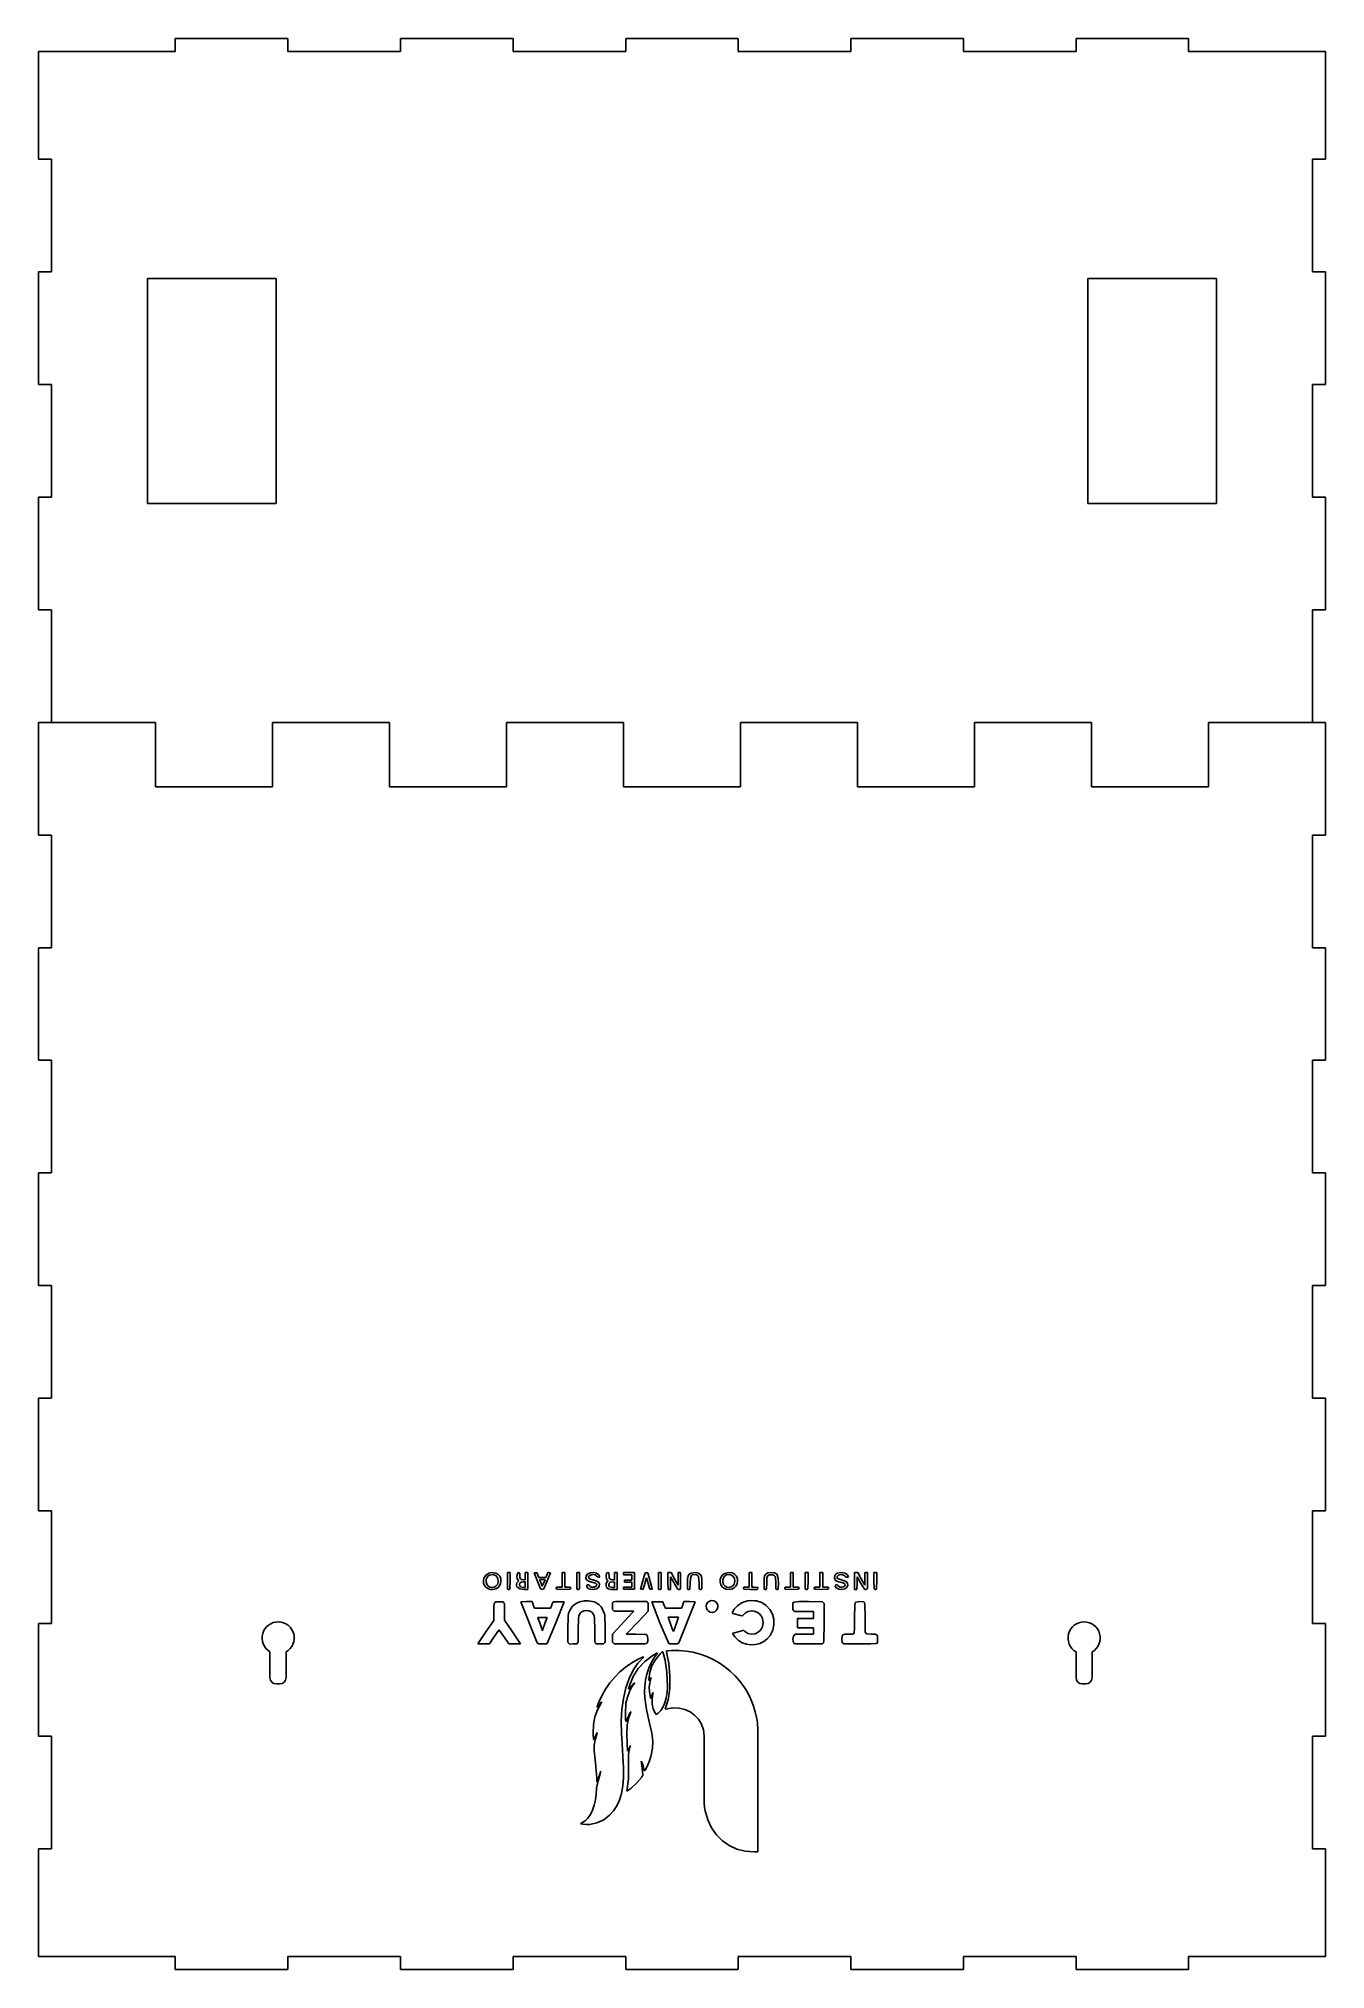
# Model space of a CAD drawing. Header units: millimetres. Extents: x 3507 to 3907, y 999 to 1599.
import ezdxf

# ---------------------------------------------------------------- set-up
doc = ezdxf.new("R2010")
doc.units = ezdxf.units.MM
for name, color, linetype in [('Layer 1', 7, 'Continuous'), ('Tablero_Corte_En_MDF_4mm v1_0', 7, 'Continuous'), ('Tablero_Corte_En_MDF_4mm v1_Sketch2', 7, 'Continuous')]:
    doc.layers.add(name, color=color, linetype=linetype)

msp = doc.modelspace()

# ---------------------------------------------------------------- linework, layer by layer
for p, q in [((3584.67, 1598.99), (3549.67, 1598.99)), ((3549.67, 1598.99), (3549.67, 1594.99)), ((3584.67, 1594.99), (3584.67, 1598.99)), ((3654.67, 1598.99), (3619.67, 1598.99)), ((3619.67, 1598.99), (3619.67, 1594.99)), ((3654.67, 1594.99), (3654.67, 1598.99)), ((3724.67, 1598.99), (3689.67, 1598.99)), ((3689.67, 1598.99), (3689.67, 1594.99)), ((3724.67, 1594.99), (3724.67, 1598.99)), ((3794.67, 1598.99), (3759.67, 1598.99)), ((3759.67, 1598.99), (3759.67, 1594.99)), ((3794.67, 1594.99), (3794.67, 1598.99)), ((3864.67, 1598.99), (3829.67, 1598.99)), ((3829.67, 1598.99), (3829.67, 1594.99)), ((3864.67, 1594.99), (3864.67, 1598.99)), ((3507.17, 1594.99), (3507.17, 1561.49)), ((3511.17, 1594.99), (3507.17, 1594.99)), ((3549.67, 1594.99), (3511.17, 1594.99)), ((3619.67, 1594.99), (3584.67, 1594.99)), ((3689.67, 1594.99), (3654.67, 1594.99)), ((3759.67, 1594.99), (3724.67, 1594.99)), ((3829.67, 1594.99), (3794.67, 1594.99)), ((3903.17, 1594.99), (3864.67, 1594.99)), ((3907.17, 1594.99), (3903.17, 1594.99)), ((3907.17, 1561.49), (3907.17, 1594.99)), ((3507.17, 1561.49), (3511.17, 1561.49)), ((3511.17, 1561.49), (3511.17, 1526.49)), ((3903.17, 1526.49), (3903.17, 1561.49)), ((3903.17, 1561.49), (3907.17, 1561.49)), ((3511.17, 1526.49), (3507.17, 1526.49)), ((3507.17, 1526.49), (3507.17, 1491.49)), ((3581.04, 1524.49), (3541.04, 1524.49)), ((3541.04, 1524.49), (3541.04, 1454.49)), ((3581.04, 1454.49), (3581.04, 1524.49)), ((3873.31, 1524.49), (3833.31, 1524.49)), ((3833.31, 1524.49), (3833.31, 1454.49)), ((3873.31, 1454.49), (3873.31, 1524.49)), ((3907.17, 1526.49), (3903.17, 1526.49)), ((3907.17, 1491.49), (3907.17, 1526.49)), ((3507.17, 1491.49), (3511.17, 1491.49)), ((3511.17, 1491.49), (3511.17, 1456.49)), ((3903.17, 1456.49), (3903.17, 1491.49)), ((3903.17, 1491.49), (3907.17, 1491.49)), ((3511.17, 1456.49), (3507.17, 1456.49)), ((3507.17, 1456.49), (3507.17, 1421.49)), ((3541.04, 1454.49), (3581.04, 1454.49)), ((3833.31, 1454.49), (3873.31, 1454.49)), ((3907.17, 1456.49), (3903.17, 1456.49)), ((3907.17, 1421.49), (3907.17, 1456.49)), ((3507.17, 1421.49), (3511.17, 1421.49)), ((3511.17, 1421.49), (3511.17, 1386.49)), ((3903.17, 1386.49), (3903.17, 1421.49)), ((3903.17, 1421.49), (3907.17, 1421.49)), ((3511.17, 1386.49), (3507.17, 1386.49)), ((3507.17, 1386.49), (3507.17, 1351.49)), ((3907.17, 1386.49), (3903.17, 1386.49)), ((3907.17, 1351.49), (3907.17, 1386.49)), ((3507.17, 1351.49), (3511.17, 1351.49)), ((3511.17, 1351.49), (3511.17, 1316.49)), ((3903.17, 1316.49), (3903.17, 1351.49)), ((3903.17, 1351.49), (3907.17, 1351.49)), ((3511.17, 1316.49), (3507.17, 1316.49)), ((3507.17, 1316.49), (3507.17, 1281.49)), ((3907.17, 1316.49), (3903.17, 1316.49)), ((3907.17, 1281.49), (3907.17, 1316.49)), ((3507.17, 1281.49), (3511.17, 1281.49)), ((3511.17, 1281.49), (3511.17, 1246.49)), ((3903.17, 1246.49), (3903.17, 1281.49)), ((3903.17, 1281.49), (3907.17, 1281.49)), ((3511.17, 1246.49), (3507.17, 1246.49)), ((3507.17, 1246.49), (3507.17, 1211.49)), ((3907.17, 1246.49), (3903.17, 1246.49)), ((3907.17, 1211.49), (3907.17, 1246.49)), ((3507.17, 1211.49), (3511.17, 1211.49)), ((3511.17, 1211.49), (3511.17, 1176.49)), ((3903.17, 1176.49), (3903.17, 1211.49)), ((3903.17, 1211.49), (3907.17, 1211.49)), ((3511.17, 1176.49), (3507.17, 1176.49)), ((3507.17, 1176.49), (3507.17, 1141.49)), ((3907.17, 1176.49), (3903.17, 1176.49)), ((3907.17, 1141.49), (3907.17, 1176.49)), ((3507.17, 1141.49), (3511.17, 1141.49)), ((3511.17, 1141.49), (3511.17, 1106.49)), ((3903.17, 1106.49), (3903.17, 1141.49)), ((3903.17, 1141.49), (3907.17, 1141.49)), ((3511.17, 1106.49), (3507.17, 1106.49)), ((3507.17, 1106.49), (3507.17, 1071.49)), ((3907.17, 1106.49), (3903.17, 1106.49)), ((3907.17, 1071.49), (3907.17, 1106.49)), ((3507.17, 1071.49), (3511.17, 1071.49)), ((3511.17, 1071.49), (3511.17, 1036.49)), ((3903.17, 1036.49), (3903.17, 1071.49)), ((3903.17, 1071.49), (3907.17, 1071.49)), ((3511.17, 1036.49), (3507.17, 1036.49)), ((3507.17, 1036.49), (3507.17, 1002.99)), ((3907.17, 1036.49), (3903.17, 1036.49)), ((3907.17, 1002.99), (3907.17, 1036.49)), ((3507.17, 1002.99), (3511.17, 1002.99)), ((3511.17, 1002.99), (3549.67, 1002.99)), ((3549.67, 1002.99), (3549.67, 998.99)), ((3584.67, 998.99), (3584.67, 1002.99)), ((3584.67, 1002.99), (3619.67, 1002.99)), ((3619.67, 1002.99), (3619.67, 998.99)), ((3654.67, 998.99), (3654.67, 1002.99)), ((3654.67, 1002.99), (3689.67, 1002.99)), ((3689.67, 1002.99), (3689.67, 998.99)), ((3724.67, 998.99), (3724.67, 1002.99)), ((3724.67, 1002.99), (3759.67, 1002.99)), ((3759.67, 1002.99), (3759.67, 998.99)), ((3794.67, 998.99), (3794.67, 1002.99)), ((3794.67, 1002.99), (3829.67, 1002.99)), ((3829.67, 1002.99), (3829.67, 998.99)), ((3864.67, 998.99), (3864.67, 1002.99)), ((3864.67, 1002.99), (3903.17, 1002.99)), ((3903.17, 1002.99), (3907.17, 1002.99)), ((3549.67, 998.99), (3584.67, 998.99)), ((3619.67, 998.99), (3654.67, 998.99)), ((3689.67, 998.99), (3724.67, 998.99)), ((3759.67, 998.99), (3794.67, 998.99)), ((3829.67, 998.99), (3864.67, 998.99))]:
    msp.add_line(p, q)
at = {"layer": 'Layer 1', "color": 51, "true_color": 0xf7f281}
for p, q in [((3646.18, 1121.51), (3647.1, 1122.11)), ((3647.1, 1122.11), (3648.21, 1122.36)), ((3648.21, 1122.36), (3649.35, 1122.17)), ((3649.35, 1122.17), (3650.04, 1121.75)), ((3652.88, 1119.76), (3652.88, 1122.28)), ((3652.88, 1122.28), (3653.72, 1122.28)), ((3653.72, 1122.28), (3653.72, 1119.76)), ((3656, 1121.96), (3656.15, 1122.19)), ((3656.15, 1122.19), (3656.36, 1122.28)), ((3656.36, 1122.28), (3656.72, 1122.15)), ((3656.72, 1122.15), (3656.77, 1121.3)), ((3658.46, 1120.06), (3658.46, 1122.28)), ((3658.46, 1122.28), (3659.3, 1122.28)), ((3659.3, 1122.28), (3659.29, 1119.66)), ((3661.2, 1122.24), (3661.65, 1122.27)), ((3663.22, 1117.25), (3661.2, 1122.24)), ((3661.65, 1122.27), (3662.11, 1122.26)), ((3662.11, 1122.26), (3662.4, 1121.51)), ((3666.31, 1122.21), (3664.23, 1117.25)), ((3665.18, 1121.52), (3665.48, 1122.28)), ((3665.48, 1122.28), (3665.89, 1122.28)), ((3665.89, 1122.28), (3666.31, 1122.21)), ((3666.31, 1122.21), (3666.31, 1122.21)), ((3669.89, 1117.81), (3669.89, 1122.28)), ((3669.89, 1122.28), (3670.73, 1122.28)), ((3670.73, 1122.28), (3670.73, 1117.81)), ((3674.47, 1119.79), (3674.47, 1122.28)), ((3674.47, 1122.28), (3675.31, 1122.28)), ((3675.31, 1122.28), (3675.31, 1119.76)), ((3677.81, 1121.84), (3678.65, 1122.2)), ((3678.65, 1122.2), (3679.66, 1122.34)), ((3679.66, 1122.34), (3680.61, 1122.17)), ((3680.61, 1122.17), (3681.31, 1121.65)), ((3680.61, 1122.17), (3680.61, 1122.17)), ((3683.64, 1121.18), (3683.68, 1122.13)), ((3683.68, 1122.13), (3683.82, 1122.26)), ((3683.82, 1122.26), (3684.08, 1122.28)), ((3684.08, 1122.28), (3684.43, 1122.18)), ((3684.43, 1122.18), (3684.49, 1121.33)), ((3686.21, 1120.06), (3686.21, 1122.28)), ((3686.21, 1122.28), (3687.06, 1122.28)), ((3687.06, 1122.28), (3687.04, 1119.66)), ((3688.95, 1121.65), (3688.95, 1122.28)), ((3688.95, 1122.28), (3692.38, 1122.28)), ((3692.38, 1122.28), (3692.38, 1119.7)), ((3694.98, 1119.71), (3695.69, 1122.25)), ((3695.69, 1122.25), (3696.56, 1122.22)), ((3696.56, 1122.22), (3697.93, 1117.26)), ((3696.56, 1122.22), (3696.56, 1122.22)), ((3699.85, 1119.76), (3699.85, 1122.28)), ((3699.85, 1122.28), (3700.7, 1122.28)), ((3700.7, 1122.28), (3700.7, 1119.76)), ((3702.82, 1119.69), (3702.8, 1122.28)), ((3702.8, 1122.28), (3703.79, 1122.28)), ((3703.79, 1122.28), (3704.86, 1120.35)), ((3705.95, 1120.35), (3705.96, 1122.28)), ((3705.96, 1122.28), (3706.75, 1122.28)), ((3706.75, 1122.28), (3706.75, 1119.82)), ((3709.42, 1121.85), (3710, 1122.17)), ((3710, 1122.17), (3711.18, 1122.3)), ((3711.18, 1122.3), (3712.31, 1122.13)), ((3712.31, 1122.13), (3712.86, 1121.75)), ((3719.9, 1121.69), (3720.79, 1122.16)), ((3720.79, 1122.16), (3721.83, 1122.35)), ((3721.83, 1122.35), (3722.87, 1122.18)), ((3722.87, 1122.18), (3723.59, 1121.75)), ((3728.03, 1117.81), (3728.03, 1122.28)), ((3728.03, 1122.28), (3728.93, 1122.28)), ((3728.93, 1122.28), (3728.93, 1117.81)), ((3733.22, 1121.85), (3733.81, 1122.18)), ((3733.81, 1122.18), (3734.84, 1122.28)), ((3734.84, 1122.28), (3735.88, 1122.23)), ((3735.88, 1122.23), (3736.52, 1121.93)), ((3740.88, 1117.81), (3740.88, 1122.28)), ((3740.88, 1122.28), (3741.78, 1122.28)), ((3741.78, 1122.28), (3741.78, 1117.81)), ((3745.46, 1119.84), (3745.46, 1122.28)), ((3745.46, 1122.28), (3746.36, 1122.28)), ((3746.36, 1122.28), (3746.36, 1119.84)), ((3750.05, 1117.81), (3750.05, 1122.28)), ((3750.05, 1122.28), (3750.94, 1122.28)), ((3750.94, 1122.28), (3750.94, 1117.81)), ((3754.97, 1121.8), (3755.42, 1122.09)), ((3755.42, 1122.09), (3756.64, 1122.29)), ((3756.64, 1122.29), (3757.87, 1122.17)), ((3757.87, 1122.17), (3758.57, 1121.65)), ((3757.87, 1122.17), (3757.87, 1122.17)), ((3760.8, 1119.69), (3760.79, 1122.28)), ((3760.79, 1122.28), (3761.3, 1122.28)), ((3761.3, 1122.28), (3761.82, 1122.28)), ((3761.82, 1122.28), (3762.9, 1120.33)), ((3763.99, 1120.33), (3764, 1122.28)), ((3764, 1122.28), (3764.79, 1122.28)), ((3764.79, 1122.28), (3764.79, 1119.83)), ((3766.85, 1119.82), (3766.85, 1122.28)), ((3766.85, 1122.28), (3767.69, 1122.28)), ((3767.69, 1122.28), (3767.69, 1119.78)), ((3645.43, 1119.76), (3645.6, 1120.6)), ((3645.5, 1118.98), (3645.43, 1119.76)), ((3645.78, 1118.3), (3645.5, 1118.98)), ((3645.6, 1120.6), (3646.18, 1121.51)), ((3646.24, 1117.73), (3645.78, 1118.3)), ((3646.85, 1117.32), (3646.24, 1117.73)), ((3646.35, 1120.12), (3646.31, 1119.42)), ((3646.31, 1119.42), (3646.5, 1118.67)), ((3646.56, 1120.75), (3646.35, 1120.12)), ((3646.5, 1118.67), (3646.91, 1118.13)), ((3646.9, 1121.24), (3646.56, 1120.75)), ((3647.57, 1117.07), (3646.85, 1117.32)), ((3647.36, 1121.54), (3646.9, 1121.24)), ((3646.91, 1118.13), (3647.48, 1117.81)), ((3648.47, 1121.68), (3647.36, 1121.54)), ((3647.48, 1117.81), (3648.12, 1117.69)), ((3648.39, 1117.02), (3647.57, 1117.07)), ((3648.12, 1117.69), (3648.77, 1117.79)), ((3649.27, 1117.2), (3648.39, 1117.02)), ((3649.36, 1121.3), (3648.47, 1121.68)), ((3648.77, 1117.79), (3649.35, 1118.11)), ((3649.97, 1117.59), (3649.27, 1117.2)), ((3649.35, 1118.11), (3649.79, 1118.63)), ((3649.92, 1120.5), (3649.36, 1121.3)), ((3649.79, 1118.63), (3650.03, 1119.38)), ((3650.03, 1119.38), (3649.92, 1120.5)), ((3650.48, 1118.17), (3649.97, 1117.59)), ((3650.04, 1121.75), (3650.52, 1121.15)), ((3650.79, 1118.88), (3650.48, 1118.17)), ((3650.52, 1121.15), (3650.81, 1120.43)), ((3650.9, 1119.65), (3650.79, 1118.88)), ((3650.81, 1120.43), (3650.9, 1119.65)), ((3652.92, 1117.34), (3652.88, 1119.76)), ((3653.04, 1117.08), (3652.92, 1117.34)), ((3653.3, 1117.05), (3653.04, 1117.08)), ((3653.55, 1117.08), (3653.3, 1117.05)), ((3653.67, 1117.34), (3653.55, 1117.08)), ((3653.72, 1119.76), (3653.67, 1117.34)), ((3655.68, 1118.65), (3655.87, 1119.09)), ((3655.69, 1118.24), (3655.68, 1118.65)), ((3655.88, 1117.86), (3655.69, 1118.24)), ((3655.87, 1121.22), (3656, 1121.96)), ((3655.98, 1120.39), (3655.87, 1121.22)), ((3655.87, 1119.09), (3656.26, 1119.52)), ((3656.76, 1117.27), (3655.88, 1117.86)), ((3656.34, 1119.83), (3655.98, 1120.39)), ((3656.26, 1119.52), (3656.5, 1119.72)), ((3656.5, 1119.72), (3656.34, 1119.83)), ((3656.78, 1119.01), (3656.67, 1118.57)), ((3656.67, 1118.57), (3656.73, 1118.18)), ((3656.73, 1118.18), (3656.93, 1117.92)), ((3658.19, 1117.04), (3656.76, 1117.27)), ((3656.77, 1121.3), (3656.81, 1120.67)), ((3657.13, 1119.29), (3656.78, 1119.01)), ((3656.81, 1120.67), (3656.95, 1120.31)), ((3656.93, 1117.92), (3657.86, 1117.71)), ((3656.95, 1120.31), (3657.29, 1120.14)), ((3657.92, 1119.43), (3657.13, 1119.29)), ((3657.29, 1120.14), (3657.89, 1120.08)), ((3657.86, 1117.71), (3658.46, 1117.69)), ((3657.89, 1120.08), (3658.46, 1120.06)), ((3658.46, 1119.45), (3657.92, 1119.43)), ((3659.27, 1117.04), (3658.19, 1117.04)), ((3658.46, 1117.69), (3658.46, 1119.45)), ((3659.29, 1119.66), (3659.27, 1117.04)), ((3662.4, 1121.51), (3662.69, 1120.75)), ((3662.69, 1120.75), (3664.87, 1120.75)), ((3664.62, 1120.12), (3662.94, 1120.12)), ((3662.94, 1120.12), (3663.01, 1119.93)), ((3663.01, 1119.93), (3663.75, 1118.03)), ((3663.73, 1117.04), (3663.22, 1117.25)), ((3664.23, 1117.25), (3663.73, 1117.04)), ((3663.75, 1118.03), (3664.52, 1119.87)), ((3664.52, 1119.87), (3664.62, 1120.12)), ((3664.87, 1120.75), (3665.18, 1121.52)), ((3668.05, 1117.43), (3668.2, 1117.73)), ((3668.09, 1117.22), (3668.05, 1117.43)), ((3668.35, 1117.11), (3668.09, 1117.22)), ((3668.2, 1117.73), (3669.05, 1117.8)), ((3670.37, 1117.08), (3668.35, 1117.11)), ((3669.05, 1117.8), (3669.89, 1117.81)), ((3672.33, 1117.13), (3670.37, 1117.08)), ((3670.73, 1117.81), (3671.55, 1117.81)), ((3671.55, 1117.81), (3672.4, 1117.74)), ((3672.55, 1117.24), (3672.33, 1117.13)), ((3672.4, 1117.74), (3672.57, 1117.45)), ((3672.57, 1117.45), (3672.55, 1117.24)), ((3674.51, 1117.35), (3674.47, 1119.79)), ((3674.64, 1117.08), (3674.51, 1117.35)), ((3674.88, 1117.05), (3674.64, 1117.08)), ((3675.14, 1117.07), (3674.88, 1117.05)), ((3675.27, 1117.33), (3675.14, 1117.07)), ((3675.31, 1119.76), (3675.27, 1117.33)), ((3677.29, 1120.57), (3677.37, 1121.3)), ((3677.53, 1120.01), (3677.29, 1120.57)), ((3677.37, 1121.3), (3677.81, 1121.84)), ((3678.12, 1119.61), (3677.53, 1120.01)), ((3677.56, 1118.04), (3677.59, 1118.35)), ((3677.79, 1117.61), (3677.56, 1118.04)), ((3677.59, 1118.35), (3677.82, 1118.52)), ((3678.22, 1117.3), (3677.79, 1117.61)), ((3677.82, 1118.52), (3678.13, 1118.5)), ((3679.1, 1119.31), (3678.12, 1119.61)), ((3678.13, 1118.5), (3678.39, 1118.26)), ((3678.25, 1121.19), (3678.16, 1120.85)), ((3678.16, 1120.85), (3678.21, 1120.56)), ((3678.21, 1120.56), (3678.43, 1120.35)), ((3679.39, 1117.05), (3678.22, 1117.3)), ((3678.49, 1121.44), (3678.25, 1121.19)), ((3678.39, 1118.26), (3678.65, 1117.98)), ((3678.43, 1120.35), (3679.76, 1119.97)), ((3679.27, 1121.68), (3678.49, 1121.44)), ((3678.65, 1117.98), (3679.01, 1117.81)), ((3679.01, 1117.81), (3679.83, 1117.77)), ((3680.3, 1119), (3679.1, 1119.31)), ((3680.14, 1121.56), (3679.27, 1121.68)), ((3680.61, 1117.3), (3679.39, 1117.05)), ((3679.76, 1119.97), (3680.72, 1119.66)), ((3679.83, 1117.77), (3680.49, 1118.08)), ((3680.5, 1121.35), (3680.14, 1121.56)), ((3680.63, 1118.67), (3680.3, 1119)), ((3680.49, 1118.08), (3680.65, 1118.34)), ((3680.76, 1121.03), (3680.5, 1121.35)), ((3681.09, 1117.61), (3680.61, 1117.3)), ((3680.65, 1118.34), (3680.63, 1118.67)), ((3680.72, 1119.66), (3681.31, 1119.25)), ((3681.24, 1120.84), (3680.76, 1121.03)), ((3681.4, 1118.04), (3681.09, 1117.61)), ((3681.51, 1120.86), (3681.24, 1120.84)), ((3681.31, 1121.65), (3681.63, 1120.98)), ((3681.31, 1119.25), (3681.53, 1118.71)), ((3681.53, 1118.71), (3681.4, 1118.04)), ((3681.63, 1120.98), (3681.51, 1120.86)), ((3683.55, 1118.32), (3683.61, 1118.96)), ((3683.74, 1117.69), (3683.55, 1118.32)), ((3683.61, 1118.96), (3683.97, 1119.48)), ((3683.74, 1120.23), (3683.64, 1121.18)), ((3684.05, 1119.85), (3683.74, 1120.23)), ((3684.21, 1117.28), (3683.74, 1117.69)), ((3683.97, 1119.48), (3684.25, 1119.73)), ((3684.25, 1119.73), (3684.05, 1119.85)), ((3685.02, 1117.07), (3684.21, 1117.28)), ((3684.51, 1119.01), (3684.41, 1118.57)), ((3684.41, 1118.57), (3684.47, 1118.18)), ((3684.47, 1118.18), (3684.67, 1117.92)), ((3684.49, 1121.33), (3684.53, 1120.68)), ((3684.83, 1119.29), (3684.51, 1119.01)), ((3684.53, 1120.68), (3684.69, 1120.31)), ((3684.67, 1117.92), (3685.62, 1117.71)), ((3684.69, 1120.31), (3685.02, 1120.14)), ((3686.17, 1119.41), (3684.83, 1119.29)), ((3685.02, 1120.14), (3685.62, 1120.08)), ((3686.21, 1117.03), (3685.02, 1117.07)), ((3685.62, 1120.08), (3686.21, 1120.06)), ((3685.62, 1117.71), (3686.21, 1117.69)), ((3686.21, 1118.53), (3686.17, 1119.41)), ((3686.21, 1117.69), (3686.21, 1118.53)), ((3687.03, 1117.04), (3686.21, 1117.03)), ((3687.04, 1119.66), (3687.03, 1117.04)), ((3690.26, 1121.64), (3688.95, 1121.65)), ((3689, 1117.12), (3689.02, 1117.45)), ((3692.38, 1117.12), (3689, 1117.12)), ((3689.02, 1117.45), (3689.03, 1117.78)), ((3689.03, 1117.78), (3690.31, 1117.79)), ((3689.27, 1119.28), (3689.27, 1119.96)), ((3689.27, 1119.96), (3691.59, 1119.96)), ((3691.59, 1119.28), (3689.27, 1119.28)), ((3691.56, 1121.62), (3690.26, 1121.64)), ((3690.31, 1117.79), (3691.59, 1117.81)), ((3691.57, 1120.79), (3691.56, 1121.62)), ((3691.59, 1119.96), (3691.57, 1120.79)), ((3691.59, 1117.81), (3691.59, 1119.28)), ((3692.38, 1119.7), (3692.38, 1117.12)), ((3694.27, 1117.16), (3694.98, 1119.71)), ((3694.68, 1117.12), (3694.27, 1117.16)), ((3695.09, 1117.12), (3694.68, 1117.12)), ((3695.58, 1118.9), (3695.09, 1117.12)), ((3696.11, 1120.71), (3695.58, 1118.9)), ((3696.64, 1118.95), (3696.11, 1120.71)), ((3697.14, 1117.15), (3696.64, 1118.95)), ((3697.56, 1117.13), (3697.14, 1117.15)), ((3697.97, 1117.12), (3697.56, 1117.13)), ((3697.93, 1117.26), (3697.97, 1117.12)), ((3699.9, 1117.34), (3699.85, 1119.76)), ((3700.02, 1117.08), (3699.9, 1117.34)), ((3700.28, 1117.05), (3700.02, 1117.08)), ((3700.53, 1117.08), (3700.28, 1117.05)), ((3700.65, 1117.34), (3700.53, 1117.08)), ((3700.7, 1119.76), (3700.65, 1117.34)), ((3702.83, 1117.09), (3702.82, 1119.69)), ((3703.57, 1117.09), (3702.83, 1117.09)), ((3703.59, 1119.03), (3703.57, 1117.09)), ((3703.62, 1120.97), (3703.59, 1119.03)), ((3704.59, 1119.19), (3703.62, 1120.97)), ((3705.75, 1117.21), (3704.59, 1119.19)), ((3704.86, 1120.35), (3705.94, 1118.43)), ((3706.04, 1117.01), (3705.75, 1117.21)), ((3705.94, 1118.43), (3705.95, 1120.35)), ((3706.38, 1117.07), (3706.04, 1117.01)), ((3706.6, 1117.15), (3706.38, 1117.07)), ((3706.71, 1117.45), (3706.6, 1117.15)), ((3706.75, 1119.82), (3706.71, 1117.45)), ((3708.86, 1118.86), (3708.9, 1120.35)), ((3708.91, 1117.27), (3708.86, 1118.86)), ((3708.9, 1120.35), (3709.07, 1121.29)), ((3709.03, 1117.08), (3708.91, 1117.27)), ((3709.28, 1117.05), (3709.03, 1117.08)), ((3709.07, 1121.29), (3709.42, 1121.85)), ((3709.53, 1117.08), (3709.28, 1117.05)), ((3709.65, 1117.27), (3709.53, 1117.08)), ((3709.7, 1118.88), (3709.65, 1117.27)), ((3709.8, 1120.43), (3709.7, 1118.88)), ((3710.11, 1121.35), (3709.8, 1120.43)), ((3710.38, 1121.59), (3710.11, 1121.35)), ((3710.72, 1121.7), (3710.38, 1121.59)), ((3711.67, 1121.59), (3710.72, 1121.7)), ((3712.09, 1121.41), (3711.67, 1121.59)), ((3712.33, 1121.02), (3712.09, 1121.41)), ((3712.49, 1119.02), (3712.33, 1121.02)), ((3712.55, 1117.36), (3712.49, 1119.02)), ((3712.62, 1117.14), (3712.55, 1117.36)), ((3712.77, 1117.07), (3712.62, 1117.14)), ((3713.1, 1117.02), (3712.77, 1117.07)), ((3712.86, 1121.75), (3713.19, 1121.17)), ((3713.29, 1117.21), (3713.1, 1117.02)), ((3713.19, 1121.17), (3713.35, 1120.22)), ((3713.39, 1118.73), (3713.29, 1117.21)), ((3713.35, 1120.22), (3713.39, 1118.73)), ((3719, 1119.29), (3719.02, 1120.1)), ((3719.21, 1118.54), (3719, 1119.29)), ((3719.02, 1120.1), (3719.3, 1120.96)), ((3719.61, 1117.91), (3719.21, 1118.54)), ((3719.3, 1120.96), (3719.9, 1121.69)), ((3720.19, 1117.42), (3719.61, 1117.91)), ((3720.08, 1120.7), (3719.86, 1120.01)), ((3719.86, 1120.01), (3719.86, 1119.3)), ((3719.86, 1119.3), (3720.12, 1118.56)), ((3720.46, 1121.25), (3720.08, 1120.7)), ((3720.12, 1118.56), (3720.57, 1118.05)), ((3720.9, 1117.11), (3720.19, 1117.42)), ((3720.97, 1121.57), (3720.46, 1121.25)), ((3720.57, 1118.05), (3721.15, 1117.76)), ((3721.73, 1117), (3720.9, 1117.11)), ((3722.04, 1121.67), (3720.97, 1121.57)), ((3721.15, 1117.76), (3721.79, 1117.69)), ((3722.63, 1117.14), (3721.73, 1117)), ((3721.79, 1117.69), (3722.42, 1117.83)), ((3722.9, 1121.31), (3722.04, 1121.67)), ((3722.42, 1117.83), (3722.98, 1118.19)), ((3723.39, 1117.52), (3722.63, 1117.14)), ((3723.45, 1120.57), (3722.9, 1121.31)), ((3722.98, 1118.19), (3723.39, 1118.75)), ((3723.39, 1118.75), (3723.59, 1119.51)), ((3723.95, 1118.1), (3723.39, 1117.52)), ((3723.59, 1119.51), (3723.45, 1120.57)), ((3723.59, 1121.75), (3724.1, 1121.14)), ((3724.31, 1118.82), (3723.95, 1118.1)), ((3724.1, 1121.14), (3724.38, 1120.4)), ((3724.45, 1119.61), (3724.31, 1118.82)), ((3724.38, 1120.4), (3724.45, 1119.61)), ((3726.24, 1117.47), (3726.41, 1117.75)), ((3726.26, 1117.25), (3726.24, 1117.47)), ((3726.48, 1117.13), (3726.26, 1117.25)), ((3726.41, 1117.75), (3727.25, 1117.81)), ((3728.45, 1117.08), (3726.48, 1117.13)), ((3727.25, 1117.81), (3728.03, 1117.81)), ((3730.51, 1117.06), (3728.45, 1117.08)), ((3728.93, 1117.81), (3729.72, 1117.81)), ((3729.72, 1117.81), (3730.7, 1117.65)), ((3730.64, 1117.2), (3730.51, 1117.06)), ((3730.8, 1117.46), (3730.64, 1117.2)), ((3730.7, 1117.65), (3730.8, 1117.46)), ((3732.67, 1118.91), (3732.71, 1120.39)), ((3732.72, 1117.27), (3732.67, 1118.91)), ((3732.71, 1120.39), (3732.87, 1121.31)), ((3732.84, 1117.08), (3732.72, 1117.27)), ((3733.09, 1117.05), (3732.84, 1117.08)), ((3732.87, 1121.31), (3733.22, 1121.85)), ((3733.32, 1117.08), (3733.09, 1117.05)), ((3733.44, 1117.28), (3733.32, 1117.08)), ((3733.51, 1119.01), (3733.44, 1117.28)), ((3733.57, 1120.74), (3733.51, 1119.01)), ((3733.87, 1121.29), (3733.57, 1120.74)), ((3734.29, 1121.55), (3733.87, 1121.29)), ((3734.84, 1121.65), (3734.29, 1121.55)), ((3735.41, 1121.6), (3734.84, 1121.65)), ((3735.86, 1121.38), (3735.41, 1121.6)), ((3736.09, 1121.13), (3735.86, 1121.38)), ((3736.22, 1120.8), (3736.09, 1121.13)), ((3736.3, 1119.02), (3736.22, 1120.8)), ((3736.35, 1117.36), (3736.3, 1119.02)), ((3736.43, 1117.14), (3736.35, 1117.36)), ((3736.58, 1117.07), (3736.43, 1117.14)), ((3736.52, 1121.93), (3736.91, 1121.39)), ((3736.92, 1117.02), (3736.58, 1117.07)), ((3736.91, 1121.39), (3737.11, 1120.47)), ((3737.11, 1117.23), (3736.92, 1117.02)), ((3737.11, 1120.47), (3737.18, 1119.02)), ((3737.18, 1119.02), (3737.11, 1117.23)), ((3739.09, 1117.44), (3739.25, 1117.75)), ((3739.12, 1117.22), (3739.09, 1117.44)), ((3739.36, 1117.11), (3739.12, 1117.22)), ((3739.25, 1117.75), (3740.1, 1117.81)), ((3741.33, 1117.07), (3739.36, 1117.11)), ((3740.1, 1117.81), (3740.88, 1117.81)), ((3743.3, 1117.11), (3741.33, 1117.07)), ((3741.78, 1117.81), (3742.55, 1117.81)), ((3742.55, 1117.81), (3743.4, 1117.75)), ((3743.54, 1117.22), (3743.3, 1117.11)), ((3743.4, 1117.75), (3743.57, 1117.44)), ((3743.57, 1117.44), (3743.54, 1117.22)), ((3745.5, 1117.5), (3745.46, 1119.84)), ((3745.58, 1117.17), (3745.5, 1117.5)), ((3745.74, 1117.07), (3745.58, 1117.17)), ((3746.09, 1117.02), (3745.74, 1117.07)), ((3746.27, 1117.3), (3746.09, 1117.02)), ((3746.36, 1119.84), (3746.27, 1117.3)), ((3748.25, 1117.44), (3748.42, 1117.75)), ((3748.29, 1117.22), (3748.25, 1117.44)), ((3748.52, 1117.11), (3748.29, 1117.22)), ((3748.42, 1117.75), (3749.27, 1117.81)), ((3750.49, 1117.07), (3748.52, 1117.11)), ((3749.27, 1117.81), (3750.05, 1117.81)), ((3752.46, 1117.11), (3750.49, 1117.07)), ((3750.94, 1117.81), (3751.72, 1117.81)), ((3751.72, 1117.81), (3752.57, 1117.75)), ((3752.7, 1117.22), (3752.46, 1117.11)), ((3752.57, 1117.75), (3752.73, 1117.44)), ((3752.73, 1117.44), (3752.7, 1117.22)), ((3754.53, 1120.64), (3754.68, 1121.44)), ((3754.94, 1119.89), (3754.53, 1120.64)), ((3754.68, 1121.44), (3754.97, 1121.8)), ((3754.79, 1118.14), (3754.89, 1118.42)), ((3754.87, 1117.85), (3754.79, 1118.14)), ((3755.1, 1117.58), (3754.87, 1117.85)), ((3754.89, 1118.42), (3755.12, 1118.53)), ((3755.86, 1119.42), (3754.94, 1119.89)), ((3755.88, 1117.19), (3755.1, 1117.58)), ((3755.12, 1118.53), (3755.41, 1118.48)), ((3755.42, 1121.04), (3755.4, 1120.72)), ((3755.4, 1120.72), (3755.55, 1120.46)), ((3755.41, 1118.48), (3755.65, 1118.25)), ((3755.85, 1121.51), (3755.42, 1121.04)), ((3755.55, 1120.46), (3756.43, 1120.1)), ((3755.65, 1118.25), (3756.21, 1117.82)), ((3756.61, 1121.68), (3755.85, 1121.51)), ((3756.84, 1119.2), (3755.86, 1119.42)), ((3756.88, 1117.05), (3755.88, 1117.19)), ((3756.21, 1117.82), (3756.96, 1117.74)), ((3756.43, 1120.1), (3758.22, 1119.58)), ((3757.42, 1121.54), (3756.61, 1121.68)), ((3757.7, 1118.91), (3756.84, 1119.2)), ((3757.84, 1117.23), (3756.88, 1117.05)), ((3756.96, 1117.74), (3757.62, 1117.98)), ((3757.97, 1121.1), (3757.42, 1121.54)), ((3757.62, 1117.98), (3757.83, 1118.2)), ((3757.91, 1118.49), (3757.7, 1118.91)), ((3757.83, 1118.2), (3757.91, 1118.49)), ((3758.44, 1117.71), (3757.84, 1117.23)), ((3758.09, 1120.89), (3757.97, 1121.1)), ((3758.49, 1120.87), (3758.09, 1120.89)), ((3758.22, 1119.58), (3758.66, 1119.05)), ((3758.72, 1118.37), (3758.44, 1117.71)), ((3758.84, 1120.87), (3758.49, 1120.87)), ((3758.57, 1121.65), (3758.89, 1120.98)), ((3758.66, 1119.05), (3758.72, 1118.37)), ((3758.89, 1120.98), (3758.84, 1120.87)), ((3760.82, 1117.09), (3760.8, 1119.69)), ((3761.55, 1117.09), (3760.82, 1117.09)), ((3761.58, 1119.06), (3761.55, 1117.09)), ((3761.61, 1121.02), (3761.58, 1119.06)), ((3762.63, 1119.15), (3761.61, 1121.02)), ((3763.91, 1117.11), (3762.63, 1119.15)), ((3762.9, 1120.33), (3763.98, 1118.39)), ((3764.28, 1116.95), (3763.91, 1117.11)), ((3763.98, 1118.39), (3763.99, 1120.33)), ((3764.64, 1117.22), (3764.28, 1116.95)), ((3764.79, 1117.39), (3764.64, 1117.22)), ((3764.79, 1119.83), (3764.79, 1117.39)), ((3766.93, 1117.29), (3766.85, 1119.82)), ((3767.11, 1117.01), (3766.93, 1117.29)), ((3767.46, 1117.07), (3767.11, 1117.01)), ((3767.6, 1117.14), (3767.46, 1117.07)), ((3767.66, 1117.43), (3767.6, 1117.14)), ((3767.69, 1119.78), (3767.66, 1117.43)), ((3648.71, 1107.46), (3648.72, 1110.01)), ((3648.72, 1110.01), (3648.73, 1111.96)), ((3648.73, 1111.96), (3648.88, 1112.92)), ((3648.88, 1112.92), (3649.07, 1113.13)), ((3649.07, 1113.13), (3649.35, 1113.23)), ((3649.35, 1113.23), (3650.32, 1113.26)), ((3650.32, 1113.26), (3651.54, 1113.18)), ((3651.54, 1113.18), (3651.83, 1112.9)), ((3651.54, 1113.18), (3651.54, 1113.18)), ((3651.83, 1112.9), (3651.95, 1112.72)), ((3651.95, 1112.72), (3651.97, 1110.1)), ((3651.97, 1110.1), (3651.98, 1107.47)), ((3657.05, 1113.18), (3658.79, 1113.28)), ((3662.18, 1100.45), (3657.05, 1113.18)), ((3658.79, 1113.28), (3660.55, 1113.28)), ((3660.55, 1113.28), (3660.91, 1112.28)), ((3660.91, 1112.28), (3661.28, 1111.28)), ((3661.28, 1111.28), (3663.81, 1111.27)), ((3663.81, 1111.27), (3666.35, 1111.27)), ((3666.35, 1111.27), (3666.48, 1111.63)), ((3666.48, 1111.63), (3666.85, 1112.62)), ((3666.85, 1112.62), (3667.08, 1113.25)), ((3667.08, 1113.25), (3668.83, 1113.26)), ((3670.57, 1113.21), (3667.99, 1106.68)), ((3668.83, 1113.26), (3670.57, 1113.21)), ((3670.57, 1113.21), (3670.57, 1113.21)), ((3671.94, 1109.73), (3672.26, 1110.52)), ((3672.26, 1110.52), (3673.02, 1111.74)), ((3673.02, 1111.74), (3674.03, 1112.64)), ((3674.03, 1112.64), (3675.28, 1113.24)), ((3675.28, 1113.24), (3676.79, 1113.54)), ((3676.18, 1110.19), (3675.64, 1109.8)), ((3676.81, 1110.43), (3676.18, 1110.19)), ((3676.79, 1113.54), (3678.05, 1113.56)), ((3677.49, 1110.51), (3676.81, 1110.43)), ((3678.17, 1110.44), (3677.49, 1110.51)), ((3678.05, 1113.56), (3679.93, 1113.16)), ((3678.05, 1113.56), (3678.05, 1113.56)), ((3678.8, 1110.2), (3678.17, 1110.44)), ((3679.33, 1109.81), (3678.8, 1110.2)), ((3679.93, 1113.16), (3680.72, 1112.78)), ((3680.72, 1112.78), (3681.42, 1112.28)), ((3681.42, 1112.28), (3682.02, 1111.66)), ((3682.02, 1111.66), (3682.51, 1110.92)), ((3682.51, 1110.92), (3683.17, 1109.12)), ((3685.56, 1112.78), (3685.7, 1112.98)), ((3685.56, 1111.82), (3685.56, 1112.78)), ((3685.61, 1110.83), (3685.56, 1111.82)), ((3685.95, 1110.44), (3685.61, 1110.83)), ((3685.7, 1112.98), (3685.9, 1113.19)), ((3685.9, 1113.19), (3686.46, 1113.29)), ((3686.13, 1110.33), (3685.95, 1110.44)), ((3692.22, 1110.35), (3686.13, 1110.33)), ((3686.46, 1113.29), (3691.12, 1113.33)), ((3691.12, 1113.33), (3696.17, 1113.29)), ((3691.56, 1109.69), (3692.22, 1110.35)), ((3696.69, 1110.3), (3693.63, 1107.08)), ((3696.17, 1113.29), (3696.46, 1113.12)), ((3696.17, 1113.29), (3696.17, 1113.29)), ((3696.46, 1113.12), (3696.61, 1112.85)), ((3696.61, 1112.85), (3696.69, 1111.5)), ((3696.69, 1111.5), (3696.69, 1110.3)), ((3697.75, 1113.18), (3699.49, 1113.26)), ((3700.33, 1106.66), (3697.75, 1113.18)), ((3699.49, 1113.26), (3701.24, 1113.25)), ((3701.24, 1113.25), (3701.47, 1112.62)), ((3701.47, 1112.62), (3701.84, 1111.63)), ((3701.84, 1111.63), (3701.97, 1111.27)), ((3701.97, 1111.27), (3707.04, 1111.27)), ((3711.23, 1113.19), (3706.15, 1100.46)), ((3707.04, 1111.27), (3707.41, 1112.28)), ((3707.41, 1112.28), (3707.77, 1113.28)), ((3707.77, 1113.28), (3709.5, 1113.28)), ((3709.5, 1113.28), (3711.23, 1113.19)), ((3711.23, 1113.19), (3711.23, 1113.19)), ((3714.66, 1111.86), (3714.79, 1112.46)), ((3714.74, 1111.26), (3714.66, 1111.86)), ((3714.99, 1110.7), (3714.74, 1111.26)), ((3714.79, 1112.46), (3715.13, 1113)), ((3715.41, 1110.26), (3714.99, 1110.7)), ((3715.13, 1113), (3715.69, 1113.42)), ((3715.98, 1109.98), (3715.41, 1110.26)), ((3715.69, 1113.42), (3716.38, 1113.58)), ((3716.38, 1113.58), (3717.07, 1113.51)), ((3717.33, 1110.11), (3716.68, 1109.93)), ((3717.07, 1113.51), (3717.67, 1113.17)), ((3717.82, 1110.48), (3717.33, 1110.11)), ((3717.67, 1113.17), (3718.07, 1112.69)), ((3718.15, 1110.97), (3717.82, 1110.48)), ((3718.07, 1112.69), (3718.28, 1112.13)), ((3718.3, 1111.54), (3718.15, 1110.97)), ((3718.28, 1112.13), (3718.3, 1111.54)), ((3722.81, 1109.75), (3722.85, 1110.04)), ((3722.85, 1110.04), (3723.4, 1110.91)), ((3723.4, 1110.91), (3724.38, 1111.92)), ((3724.38, 1111.92), (3725.53, 1112.77)), ((3725.53, 1112.77), (3726.49, 1113.18)), ((3726.49, 1113.18), (3727.67, 1113.47)), ((3727.76, 1110.19), (3726.93, 1109.77)), ((3727.67, 1113.47), (3728.85, 1113.61)), ((3728.66, 1110.37), (3727.76, 1110.19)), ((3729.56, 1110.31), (3728.66, 1110.37)), ((3728.85, 1113.61), (3729.82, 1113.56)), ((3730.43, 1110.04), (3729.56, 1110.31)), ((3729.82, 1113.56), (3730.3, 1113.49)), ((3730.3, 1113.49), (3731.96, 1112.98)), ((3731.2, 1109.55), (3730.43, 1110.04)), ((3731.96, 1112.98), (3733.36, 1112.07)), ((3733.36, 1112.07), (3734.47, 1110.85)), ((3734.47, 1110.85), (3735.26, 1109.4)), ((3741.63, 1111.82), (3741.65, 1112.72)), ((3741.67, 1110.8), (3741.63, 1111.82)), ((3741.65, 1112.72), (3741.78, 1112.98)), ((3741.97, 1110.4), (3741.67, 1110.8)), ((3741.78, 1112.98), (3742.07, 1113.15)), ((3742.16, 1110.25), (3741.97, 1110.4)), ((3742.07, 1113.15), (3743.48, 1113.27)), ((3745.13, 1110.23), (3742.16, 1110.25)), ((3743.48, 1113.27), (3746.47, 1113.27)), ((3748.1, 1110.22), (3745.13, 1110.23)), ((3746.47, 1113.27), (3750.88, 1113.19)), ((3748.1, 1108.06), (3748.1, 1110.22)), ((3750.88, 1113.19), (3751.2, 1112.89)), ((3750.88, 1113.19), (3750.88, 1113.19)), ((3751.2, 1112.89), (3751.34, 1112.68)), ((3751.34, 1112.68), (3751.34, 1106.7)), ((3760.84, 1108.14), (3760.88, 1112.38)), ((3760.88, 1112.38), (3760.99, 1112.92)), ((3760.99, 1112.92), (3761.22, 1113.12)), ((3761.22, 1113.12), (3762.45, 1113.29)), ((3762.45, 1113.29), (3763.68, 1113.16)), ((3763.68, 1113.16), (3763.93, 1112.98)), ((3763.93, 1112.98), (3764.05, 1112.49)), ((3764.05, 1112.49), (3764.11, 1108.23)), ((3646.24, 1103.88), (3648.71, 1107.46)), ((3650.23, 1104.37), (3648.73, 1102.18)), ((3650.33, 1104.49), (3650.23, 1104.37)), ((3650.48, 1104.29), (3650.33, 1104.49)), ((3651.98, 1102.12), (3650.48, 1104.29)), ((3651.98, 1107.47), (3654.46, 1103.87)), ((3663.78, 1108.38), (3662.31, 1108.38)), ((3662.31, 1108.38), (3662.38, 1108.18)), ((3662.38, 1108.18), (3662.95, 1106.69)), ((3662.95, 1106.69), (3663.62, 1104.82)), ((3663.62, 1104.82), (3663.8, 1104.23)), ((3665.25, 1108.36), (3663.78, 1108.38)), ((3663.8, 1104.23), (3663.96, 1104.73)), ((3663.96, 1104.73), (3664.68, 1106.8)), ((3664.68, 1106.8), (3665.25, 1108.36)), ((3667.99, 1106.68), (3665.29, 1100.3)), ((3671.67, 1104.48), (3671.77, 1108.77)), ((3671.69, 1100.88), (3671.67, 1104.48)), ((3671.77, 1108.77), (3671.94, 1109.73)), ((3674.91, 1104.45), (3674.85, 1101.01)), ((3674.97, 1108.11), (3674.91, 1104.45)), ((3675.07, 1108.78), (3674.97, 1108.11)), ((3675.26, 1109.25), (3675.07, 1108.78)), ((3675.64, 1109.8), (3675.26, 1109.25)), ((3679.71, 1109.26), (3679.33, 1109.81)), ((3679.88, 1108.81), (3679.71, 1109.26)), ((3679.98, 1108.15), (3679.88, 1108.81)), ((3680.05, 1104.45), (3679.98, 1108.15)), ((3680.11, 1100.91), (3680.05, 1104.45)), ((3683.17, 1109.12), (3683.3, 1104.72)), ((3683.3, 1104.72), (3683.32, 1100.82)), ((3685.53, 1103.14), (3688.22, 1106.09)), ((3688.22, 1106.09), (3691.56, 1109.69)), ((3693.63, 1107.08), (3690.17, 1103.52)), ((3703.03, 1100.3), (3700.33, 1106.66)), ((3702.86, 1108.41), (3704.46, 1108.48)), ((3703.36, 1107.02), (3702.86, 1108.41)), ((3704.15, 1104.85), (3703.36, 1107.02)), ((3704.49, 1104.03), (3704.15, 1104.85)), ((3704.46, 1108.48), (3706.07, 1108.4)), ((3704.8, 1104.77), (3704.49, 1104.03)), ((3705.56, 1106.94), (3704.8, 1104.77)), ((3706.07, 1108.4), (3705.56, 1106.94)), ((3716.68, 1109.93), (3715.98, 1109.98)), ((3722.96, 1109.59), (3722.81, 1109.75)), ((3725.75, 1108.9), (3722.96, 1109.59)), ((3724.61, 1103.87), (3726.12, 1104.3)), ((3726.07, 1108.92), (3725.75, 1108.9)), ((3726.21, 1109.1), (3726.07, 1108.92)), ((3726.12, 1104.3), (3726.29, 1104.39)), ((3726.93, 1109.77), (3726.21, 1109.1)), ((3726.29, 1104.39), (3726.6, 1104.1)), ((3726.6, 1104.1), (3727.66, 1103.41)), ((3730.86, 1103.76), (3731.67, 1104.52)), ((3731.82, 1108.86), (3731.2, 1109.55)), ((3731.67, 1104.52), (3732.22, 1105.52)), ((3732.24, 1107.98), (3731.82, 1108.86)), ((3732.22, 1105.52), (3732.44, 1106.69)), ((3732.44, 1106.69), (3732.24, 1107.98)), ((3735.36, 1104.38), (3734.55, 1102.74)), ((3735.26, 1109.4), (3735.69, 1107.78)), ((3735.73, 1106.08), (3735.36, 1104.38)), ((3735.69, 1107.78), (3735.73, 1106.08)), ((3743.09, 1105.17), (3743.11, 1106.6)), ((3748.1, 1105.17), (3743.09, 1105.17)), ((3743.11, 1106.6), (3743.12, 1108.04)), ((3743.12, 1108.04), (3748.1, 1108.06)), ((3748.1, 1103.16), (3748.1, 1105.17)), ((3751.34, 1106.7), (3751.3, 1101.08)), ((3760.69, 1103.57), (3760.84, 1105.02)), ((3760.84, 1105.02), (3760.84, 1108.14)), ((3764.11, 1108.23), (3764.13, 1103.72)), ((3643.76, 1100.21), (3646.24, 1103.88)), ((3645.55, 1100.11), (3643.76, 1100.21)), ((3647.33, 1100.11), (3645.55, 1100.11)), ((3648.73, 1102.18), (3647.33, 1100.11)), ((3653.33, 1100.14), (3651.98, 1102.12)), ((3655.16, 1100.12), (3653.33, 1100.14)), ((3654.46, 1103.87), (3656.96, 1100.19)), ((3656.96, 1100.19), (3655.16, 1100.12)), ((3662.63, 1100.16), (3662.18, 1100.45)), ((3663.9, 1100.12), (3662.63, 1100.16)), ((3665.08, 1100.14), (3663.9, 1100.12)), ((3665.29, 1100.3), (3665.08, 1100.14)), ((3671.81, 1100.42), (3671.69, 1100.88)), ((3672.04, 1100.24), (3671.81, 1100.42)), ((3672.24, 1100.1), (3672.04, 1100.24)), ((3673.33, 1100.12), (3672.24, 1100.1)), ((3674.41, 1100.14), (3673.33, 1100.12)), ((3674.59, 1100.31), (3674.41, 1100.14)), ((3674.77, 1100.53), (3674.59, 1100.31)), ((3674.85, 1101.01), (3674.77, 1100.53)), ((3680.21, 1100.46), (3680.11, 1100.91)), ((3680.4, 1100.28), (3680.21, 1100.46)), ((3680.6, 1100.14), (3680.4, 1100.28)), ((3681.63, 1100.12), (3680.6, 1100.14)), ((3682.78, 1100.18), (3681.63, 1100.12)), ((3683.03, 1100.33), (3682.78, 1100.18)), ((3683.2, 1100.58), (3683.03, 1100.33)), ((3683.32, 1100.82), (3683.2, 1100.58)), ((3685.53, 1101.92), (3685.53, 1103.14)), ((3685.59, 1100.67), (3685.53, 1101.92)), ((3685.95, 1100.23), (3685.59, 1100.67)), ((3686.12, 1100.11), (3685.95, 1100.23)), ((3690.99, 1100.11), (3686.12, 1100.11)), ((3690.17, 1103.52), (3689.78, 1103.19)), ((3689.78, 1103.19), (3692.83, 1103.16)), ((3695.63, 1100.15), (3690.99, 1100.11)), ((3692.83, 1103.16), (3695.73, 1103.1)), ((3696.18, 1100.26), (3695.63, 1100.15)), ((3695.73, 1103.1), (3696.14, 1103.01)), ((3696.14, 1103.01), (3696.32, 1102.82)), ((3696.37, 1100.5), (3696.18, 1100.26)), ((3696.32, 1102.82), (3696.48, 1102.36)), ((3696.51, 1100.98), (3696.37, 1100.5)), ((3696.48, 1102.36), (3696.55, 1101.67)), ((3696.55, 1101.67), (3696.51, 1100.98)), ((3702.31, 1097.95), (3703.89, 1098.1)), ((3703.23, 1100.14), (3703.03, 1100.3)), ((3704.42, 1100.12), (3703.23, 1100.14)), ((3703.89, 1098.1), (3706.23, 1098.13)), ((3705.69, 1100.16), (3704.42, 1100.12)), ((3706.15, 1100.46), (3705.69, 1100.16)), ((3706.23, 1098.13), (3708.48, 1097.92)), ((3706.23, 1098.13), (3706.23, 1098.13)), ((3722.92, 1103.33), (3723.13, 1103.48)), ((3723.55, 1102.36), (3722.92, 1103.33)), ((3723.13, 1103.48), (3724.61, 1103.87)), ((3724.71, 1101.22), (3723.55, 1102.36)), ((3725.92, 1100.5), (3724.71, 1101.22)), ((3727.24, 1100.06), (3725.92, 1100.5)), ((3728.62, 1099.88), (3727.24, 1100.06)), ((3727.66, 1103.41), (3728.78, 1103.15)), ((3730, 1099.96), (3728.62, 1099.88)), ((3728.78, 1103.15), (3729.87, 1103.29)), ((3729.87, 1103.29), (3730.86, 1103.76)), ((3731.33, 1100.3), (3730, 1099.96)), ((3732.57, 1100.88), (3731.33, 1100.3)), ((3733.66, 1101.7), (3732.57, 1100.88)), ((3734.55, 1102.74), (3733.66, 1101.7)), ((3741.67, 1101.76), (3741.83, 1102.56)), ((3741.74, 1100.91), (3741.67, 1101.76)), ((3742.04, 1100.29), (3741.74, 1100.91)), ((3741.83, 1102.56), (3742.2, 1103.05)), ((3742.2, 1100.14), (3742.04, 1100.29)), ((3742.2, 1103.05), (3742.43, 1103.16)), ((3750.81, 1100.14), (3742.2, 1100.14)), ((3742.43, 1103.16), (3748.1, 1103.16)), ((3750.98, 1100.26), (3750.81, 1100.14)), ((3751.2, 1100.44), (3750.98, 1100.26)), ((3751.3, 1101.08), (3751.2, 1100.44)), ((3756.9, 1101.66), (3756.95, 1102.52)), ((3756.95, 1100.65), (3756.9, 1101.66)), ((3756.95, 1102.52), (3757.18, 1102.97)), ((3757.31, 1100.23), (3756.95, 1100.65)), ((3757.18, 1102.97), (3757.79, 1103.14)), ((3757.49, 1100.11), (3757.31, 1100.23)), ((3762.46, 1100.11), (3757.49, 1100.11)), ((3757.79, 1103.14), (3758.95, 1103.16)), ((3758.95, 1103.16), (3760.14, 1103.16)), ((3760.14, 1103.16), (3760.48, 1103.27)), ((3760.48, 1103.27), (3760.69, 1103.57)), ((3765.91, 1100.11), (3762.46, 1100.11)), ((3764.13, 1103.72), (3764.25, 1103.53)), ((3764.25, 1103.53), (3764.67, 1103.22)), ((3764.67, 1103.22), (3765.99, 1103.16)), ((3767.51, 1100.23), (3765.91, 1100.11)), ((3765.99, 1103.16), (3767.3, 1103.12)), ((3767.3, 1103.12), (3767.78, 1102.89)), ((3767.84, 1100.4), (3767.51, 1100.23)), ((3767.78, 1102.89), (3767.95, 1102.72)), ((3767.96, 1100.68), (3767.84, 1100.4)), ((3767.95, 1102.72), (3767.95, 1101.63)), ((3767.95, 1101.63), (3767.96, 1100.68)), ((3687.88, 1091.45), (3689.64, 1092.92)), ((3689.64, 1092.92), (3691.54, 1094.22)), ((3691.54, 1094.22), (3693.55, 1095.36)), ((3693.4, 1094.1), (3691.96, 1091.96)), ((3692.04, 1090.01), (3693.58, 1092.5)), ((3695.04, 1095.74), (3693.4, 1094.1)), ((3693.55, 1095.36), (3694.93, 1096)), ((3693.58, 1092.5), (3695.59, 1094.62)), ((3694.93, 1096), (3695.32, 1096.04)), ((3695.32, 1096.04), (3695.04, 1095.74)), ((3695.32, 1096.04), (3695.32, 1096.04)), ((3695.59, 1094.62), (3698.26, 1096.62)), ((3696.83, 1092.58), (3696.26, 1090.78)), ((3697.55, 1094.25), (3696.83, 1092.58)), ((3697.21, 1091.39), (3697.82, 1093.28)), ((3698.39, 1095.75), (3697.55, 1094.25)), ((3697.82, 1093.28), (3698.84, 1095.05)), ((3698.26, 1096.62), (3699.3, 1097.3)), ((3699.34, 1097.04), (3698.39, 1095.75)), ((3698.84, 1095.05), (3700.43, 1097.03)), ((3699.3, 1097.3), (3699.51, 1097.32)), ((3699.51, 1097.32), (3699.34, 1097.04)), ((3699.51, 1097.32), (3699.51, 1097.32)), ((3700.43, 1097.03), (3701.06, 1097.72)), ((3701.06, 1097.72), (3701.21, 1097.7)), ((3701.21, 1097.7), (3701.92, 1095.04)), ((3701.21, 1097.7), (3701.21, 1097.7)), ((3701.92, 1095.04), (3702.51, 1091.21)), ((3702.45, 1097.09), (3702.31, 1097.95)), ((3703.04, 1094.11), (3702.45, 1097.09)), ((3703.44, 1090.15), (3703.04, 1094.11)), ((3708.48, 1097.92), (3710.68, 1097.52)), ((3710.68, 1097.52), (3712.81, 1096.95)), ((3712.81, 1096.95), (3714.86, 1096.21)), ((3714.86, 1096.21), (3716.83, 1095.31)), ((3716.83, 1095.31), (3718.7, 1094.25)), ((3718.7, 1094.25), (3720.47, 1093.05)), ((3720.47, 1093.05), (3722.13, 1091.71)), ((3682.26, 1084.03), (3683.44, 1086.1)), ((3683.44, 1086.1), (3684.77, 1088.03)), ((3684.77, 1088.03), (3686.26, 1089.82)), ((3686.26, 1089.82), (3687.88, 1091.45)), ((3689.72, 1086.45), (3688.97, 1083.21)), ((3690.73, 1089.39), (3689.72, 1086.45)), ((3690.56, 1086.11), (3690.77, 1086.9)), ((3690.91, 1086.42), (3690.56, 1086.11)), ((3691.96, 1091.96), (3690.73, 1089.39)), ((3690.77, 1086.9), (3692.04, 1090.01)), ((3690.82, 1085.32), (3691.58, 1086.81)), ((3692.18, 1087.79), (3690.91, 1086.42)), ((3691.58, 1086.81), (3692.42, 1087.96)), ((3692.49, 1088.06), (3692.18, 1087.79)), ((3692.42, 1087.96), (3692.49, 1088.06)), ((3695.58, 1087.02), (3695.5, 1085.14)), ((3695.84, 1088.91), (3695.58, 1087.02)), ((3696.26, 1090.78), (3695.84, 1088.91)), ((3696.88, 1089.07), (3697.21, 1091.39)), ((3696.92, 1088.71), (3696.88, 1089.07)), ((3697.07, 1088.82), (3696.92, 1088.71)), ((3696.98, 1086.71), (3697.13, 1088.04)), ((3697.06, 1085.22), (3696.98, 1086.71)), ((3697.64, 1089.7), (3697.07, 1088.82)), ((3697.13, 1088.04), (3697.5, 1089.28)), ((3697.5, 1089.28), (3697.64, 1089.7)), ((3702.51, 1091.21), (3702.67, 1086.95)), ((3702.67, 1086.95), (3702.53, 1085.07)), ((3703, 1083.17), (3703.43, 1086.45)), ((3703.43, 1086.45), (3703.44, 1090.15)), ((3722.13, 1091.71), (3723.67, 1090.23)), ((3723.67, 1090.23), (3725.09, 1088.63)), ((3725.09, 1088.63), (3726.36, 1086.92)), ((3726.36, 1086.92), (3727.49, 1085.1)), ((3680.82, 1080.57), (3681.24, 1081.83)), ((3680.85, 1080.41), (3680.82, 1080.57)), ((3681.05, 1080.65), (3680.85, 1080.41)), ((3680.89, 1079.66), (3682.06, 1081.75)), ((3682.18, 1082.02), (3681.05, 1080.65)), ((3681.24, 1081.83), (3682.26, 1084.03)), ((3682.06, 1081.75), (3682.27, 1082.1)), ((3682.27, 1082.1), (3682.18, 1082.02)), ((3688.97, 1083.21), (3688.48, 1079.74)), ((3689.62, 1078.37), (3689.76, 1081.75)), ((3689.76, 1081.75), (3690.2, 1083.6)), ((3690.2, 1083.6), (3690.82, 1085.32)), ((3695.5, 1085.14), (3695.61, 1083.34)), ((3695.61, 1083.34), (3696.14, 1079.73)), ((3697.36, 1083.53), (3697.06, 1085.22)), ((3697.51, 1083.17), (3697.36, 1083.53)), ((3697.66, 1083.65), (3697.51, 1083.17)), ((3698.12, 1084.94), (3697.66, 1083.65)), ((3697.86, 1083.06), (3698.11, 1084.66)), ((3697.91, 1081.45), (3697.86, 1083.06)), ((3698.23, 1079.95), (3697.91, 1081.45)), ((3698.11, 1084.66), (3698.19, 1085)), ((3698.19, 1085), (3698.12, 1084.94)), ((3701.27, 1080.55), (3700.58, 1079.47)), ((3701.83, 1081.85), (3701.27, 1080.55)), ((3702.25, 1083.36), (3701.83, 1081.85)), ((3701.98, 1079.87), (3702.17, 1080.44)), ((3702.17, 1080.44), (3703, 1083.17)), ((3702.53, 1085.07), (3702.25, 1083.36)), ((3704.44, 1080.27), (3702.55, 1079.96)), ((3706.29, 1080.2), (3704.44, 1080.27)), ((3708.05, 1079.78), (3706.29, 1080.2)), ((3727.49, 1085.1), (3728.47, 1083.17)), ((3728.47, 1083.17), (3729.29, 1081.15)), ((3729.29, 1081.15), (3729.93, 1079.05)), ((3679.58, 1072.14), (3679.7, 1075.09)), ((3679.7, 1075.09), (3680.12, 1077.52)), ((3680.12, 1077.52), (3680.89, 1079.66)), ((3688.48, 1079.74), (3688.27, 1076.1)), ((3688.27, 1076.1), (3688.37, 1072.35)), ((3689.65, 1076.63), (3689.62, 1078.37)), ((3689.69, 1076.14), (3689.65, 1076.63)), ((3689.75, 1076.07), (3689.69, 1076.14)), ((3689.79, 1076.17), (3689.75, 1076.07)), ((3690.08, 1076.7), (3689.79, 1076.07)), ((3689.79, 1076.07), (3689.79, 1076.17)), ((3690, 1072.31), (3690.18, 1075)), ((3691.07, 1078.77), (3690.08, 1076.7)), ((3690.18, 1075), (3690.61, 1077.25)), ((3690.61, 1077.25), (3691.3, 1079.05)), ((3691.34, 1079.18), (3691.07, 1078.77)), ((3691.3, 1079.05), (3691.34, 1079.18)), ((3696.14, 1079.73), (3697.11, 1075.52)), ((3697.11, 1075.52), (3697.8, 1072.42)), ((3698.83, 1078.65), (3698.23, 1079.95)), ((3699.19, 1078.25), (3698.83, 1078.65)), ((3699.76, 1078.62), (3699.19, 1078.25)), ((3700.58, 1079.47), (3699.76, 1078.62)), ((3702.55, 1079.96), (3701.98, 1079.87)), ((3709.67, 1079.05), (3708.05, 1079.78)), ((3711.11, 1078.02), (3709.67, 1079.05)), ((3712.3, 1076.73), (3711.11, 1078.02)), ((3713.22, 1075.2), (3712.3, 1076.73)), ((3713.81, 1073.46), (3713.22, 1075.2)), ((3729.93, 1079.05), (3730.4, 1076.87)), ((3730.4, 1076.87), (3730.61, 1075.56)), ((3730.61, 1075.56), (3730.71, 1073.21)), ((3679.63, 1070.43), (3679.58, 1072.14)), ((3679.74, 1070.43), (3679.63, 1070.43)), ((3679.94, 1070.85), (3679.74, 1070.43)), ((3679.87, 1068.66), (3680.19, 1070.32)), ((3679.88, 1066.89), (3679.87, 1068.66)), ((3680.84, 1072.64), (3679.94, 1070.85)), ((3680.19, 1070.32), (3680.66, 1071.98)), ((3680.66, 1071.98), (3680.84, 1072.64)), ((3688.37, 1072.35), (3688.56, 1069.09)), ((3688.56, 1069.09), (3688.79, 1065.14)), ((3690.08, 1069.19), (3690, 1072.31)), ((3690.22, 1066.93), (3690.08, 1069.19)), ((3691.14, 1068.55), (3690.43, 1067.03)), ((3690.71, 1066.97), (3691, 1068.03)), ((3691, 1068.03), (3691.14, 1068.55)), ((3697.8, 1072.42), (3698.1, 1069.93)), ((3698.1, 1069.93), (3698.04, 1067.77)), ((3713.97, 1072.64), (3713.81, 1073.46)), ((3714.04, 1071.14), (3713.97, 1072.64)), ((3714.07, 1061.05), (3714.04, 1071.14)), ((3730.71, 1073.21), (3730.76, 1054.99)), ((3680.29, 1063.16), (3679.88, 1066.89)), ((3680.66, 1058.41), (3680.29, 1063.16)), ((3688.79, 1065.14), (3688.95, 1061.69)), ((3690.27, 1066.85), (3690.22, 1066.93)), ((3690.31, 1066.96), (3690.27, 1066.85)), ((3690.32, 1066.85), (3690.31, 1066.96)), ((3690.43, 1067.03), (3690.32, 1066.85)), ((3690.55, 1061.74), (3690.56, 1065.88)), ((3690.56, 1065.88), (3690.71, 1066.97)), ((3694.69, 1063.4), (3694.53, 1063.69)), ((3694.53, 1063.69), (3694.56, 1063.14)), ((3694.56, 1063.14), (3694.86, 1060.45)), ((3695.1, 1062.33), (3694.69, 1063.4)), ((3695.41, 1060.83), (3695.1, 1062.33)), ((3696.36, 1062.09), (3695.73, 1060.94)), ((3697.07, 1063.81), (3696.36, 1062.09)), ((3697.64, 1065.6), (3697.07, 1063.81)), ((3698.04, 1067.77), (3697.64, 1065.6)), ((3680.63, 1055.35), (3680.81, 1056.35)), ((3680.74, 1057.35), (3680.66, 1058.41)), ((3680.79, 1057.34), (3680.74, 1057.35)), ((3680.97, 1057.9), (3680.79, 1057.34)), ((3680.81, 1056.35), (3681.99, 1060.54)), ((3681.99, 1060.54), (3680.97, 1057.9)), ((3688.94, 1058.65), (3688.74, 1055.99)), ((3688.95, 1061.69), (3688.94, 1058.65)), ((3690.14, 1055.14), (3690.5, 1058.19)), ((3690.5, 1058.19), (3690.55, 1061.74)), ((3693.03, 1056.83), (3691.22, 1055.24)), ((3694.64, 1058.76), (3693.03, 1056.83)), ((3694.98, 1059.37), (3694.64, 1058.76)), ((3694.86, 1060.45), (3694.98, 1059.37)), ((3695.52, 1060.72), (3695.41, 1060.83)), ((3695.73, 1060.94), (3695.52, 1060.72)), ((3714.11, 1050.81), (3714.07, 1061.05)), ((3679.36, 1048.49), (3679.89, 1050.01)), ((3679.89, 1050.01), (3680.29, 1051.68)), ((3680.29, 1051.68), (3680.54, 1053.47)), ((3680.54, 1053.47), (3680.63, 1055.35)), ((3687.75, 1051.62), (3686.95, 1049.84)), ((3688.34, 1053.66), (3687.75, 1051.62)), ((3688.74, 1055.99), (3688.34, 1053.66)), ((3690.06, 1054.42), (3690.14, 1055.14)), ((3690.34, 1054.56), (3690.06, 1054.42)), ((3691.22, 1055.24), (3690.34, 1054.56)), ((3714.2, 1049.27), (3714.11, 1050.81)), ((3730.76, 1054.99), (3730.77, 1035.49)), ((3675.65, 1044.25), (3676.06, 1044.5)), ((3675.86, 1044.18), (3675.65, 1044.25)), ((3676.5, 1044.1), (3675.86, 1044.18)), ((3676.06, 1044.5), (3677.03, 1045.13)), ((3677.5, 1043.99), (3676.5, 1044.1)), ((3677.03, 1045.13), (3677.91, 1046.02)), ((3678.55, 1044.03), (3677.5, 1043.99)), ((3677.91, 1046.02), (3678.69, 1047.15)), ((3680.73, 1044.52), (3678.55, 1044.03)), ((3678.69, 1047.15), (3679.36, 1048.49)), ((3682.84, 1045.5), (3680.73, 1044.52)), ((3684.68, 1046.89), (3682.84, 1045.5)), ((3685.93, 1048.28), (3684.68, 1046.89)), ((3686.95, 1049.84), (3685.93, 1048.28)), ((3714.39, 1048.28), (3714.2, 1049.27)), ((3715.21, 1045.48), (3714.39, 1048.28)), ((3716.39, 1042.98), (3715.21, 1045.48)), ((3717.92, 1040.79), (3716.39, 1042.98)), ((3719.75, 1038.95), (3717.92, 1040.79)), ((3721.87, 1037.47), (3719.75, 1038.95)), ((3724.24, 1036.39), (3721.87, 1037.47)), ((3726.84, 1035.72), (3724.24, 1036.39)), ((3729.62, 1035.49), (3726.84, 1035.72)), ((3730.77, 1035.49), (3729.62, 1035.49))]:
    msp.add_line(p, q, dxfattribs=at)
at = {"layer": 'Tablero_Corte_En_MDF_4mm v1_0'}
for p, q in [((3507.17, 1386.49), (3543.54, 1386.49)), ((3543.54, 1386.49), (3543.54, 1366.49)), ((3579.9, 1366.49), (3579.9, 1386.49)), ((3579.9, 1386.49), (3616.26, 1386.49)), ((3616.26, 1386.49), (3616.26, 1366.49)), ((3652.63, 1366.49), (3652.63, 1386.49)), ((3652.63, 1386.49), (3688.99, 1386.49)), ((3688.99, 1386.49), (3688.99, 1366.49)), ((3725.36, 1366.49), (3725.36, 1386.49)), ((3725.36, 1386.49), (3761.72, 1386.49)), ((3761.72, 1386.49), (3761.72, 1366.49)), ((3798.08, 1366.49), (3798.08, 1386.49)), ((3798.08, 1386.49), (3834.45, 1386.49)), ((3834.45, 1386.49), (3834.45, 1366.49)), ((3870.81, 1366.49), (3870.81, 1386.49)), ((3870.81, 1386.49), (3907.17, 1386.49)), ((3543.54, 1366.49), (3579.9, 1366.49)), ((3616.26, 1366.49), (3652.63, 1366.49)), ((3688.99, 1366.49), (3725.36, 1366.49)), ((3761.72, 1366.49), (3798.08, 1366.49)), ((3834.45, 1366.49), (3870.81, 1366.49))]:
    msp.add_line(p, q, dxfattribs=at)
at = {"layer": 'Tablero_Corte_En_MDF_4mm v1_Sketch2'}
for p, q in [((3579.1, 1097.69), (3579.1, 1089.69)), ((3584.1, 1089.69), (3584.1, 1097.69)), ((3829.67, 1097.69), (3829.67, 1089.69)), ((3834.67, 1089.69), (3834.67, 1097.69)), ((3581.1, 1087.69), (3582.1, 1087.69)), ((3831.67, 1087.69), (3832.67, 1087.69))]:
    msp.add_line(p, q, dxfattribs=at)
for centre, radius, start, end in [((3581.65, 1101.99), 5, 299.32126, 239.31658), ((3832.17, 1101.99), 5, 300, 240), ((3581.1, 1089.69), 2, 180, 270), ((3582.1, 1089.69), 2, 270, 0), ((3831.67, 1089.69), 2, 180, 270), ((3832.67, 1089.69), 2, 270, 0)]:
    msp.add_arc(centre, radius, start, end, dxfattribs=at)

doc.saveas('drawing.dxf')
